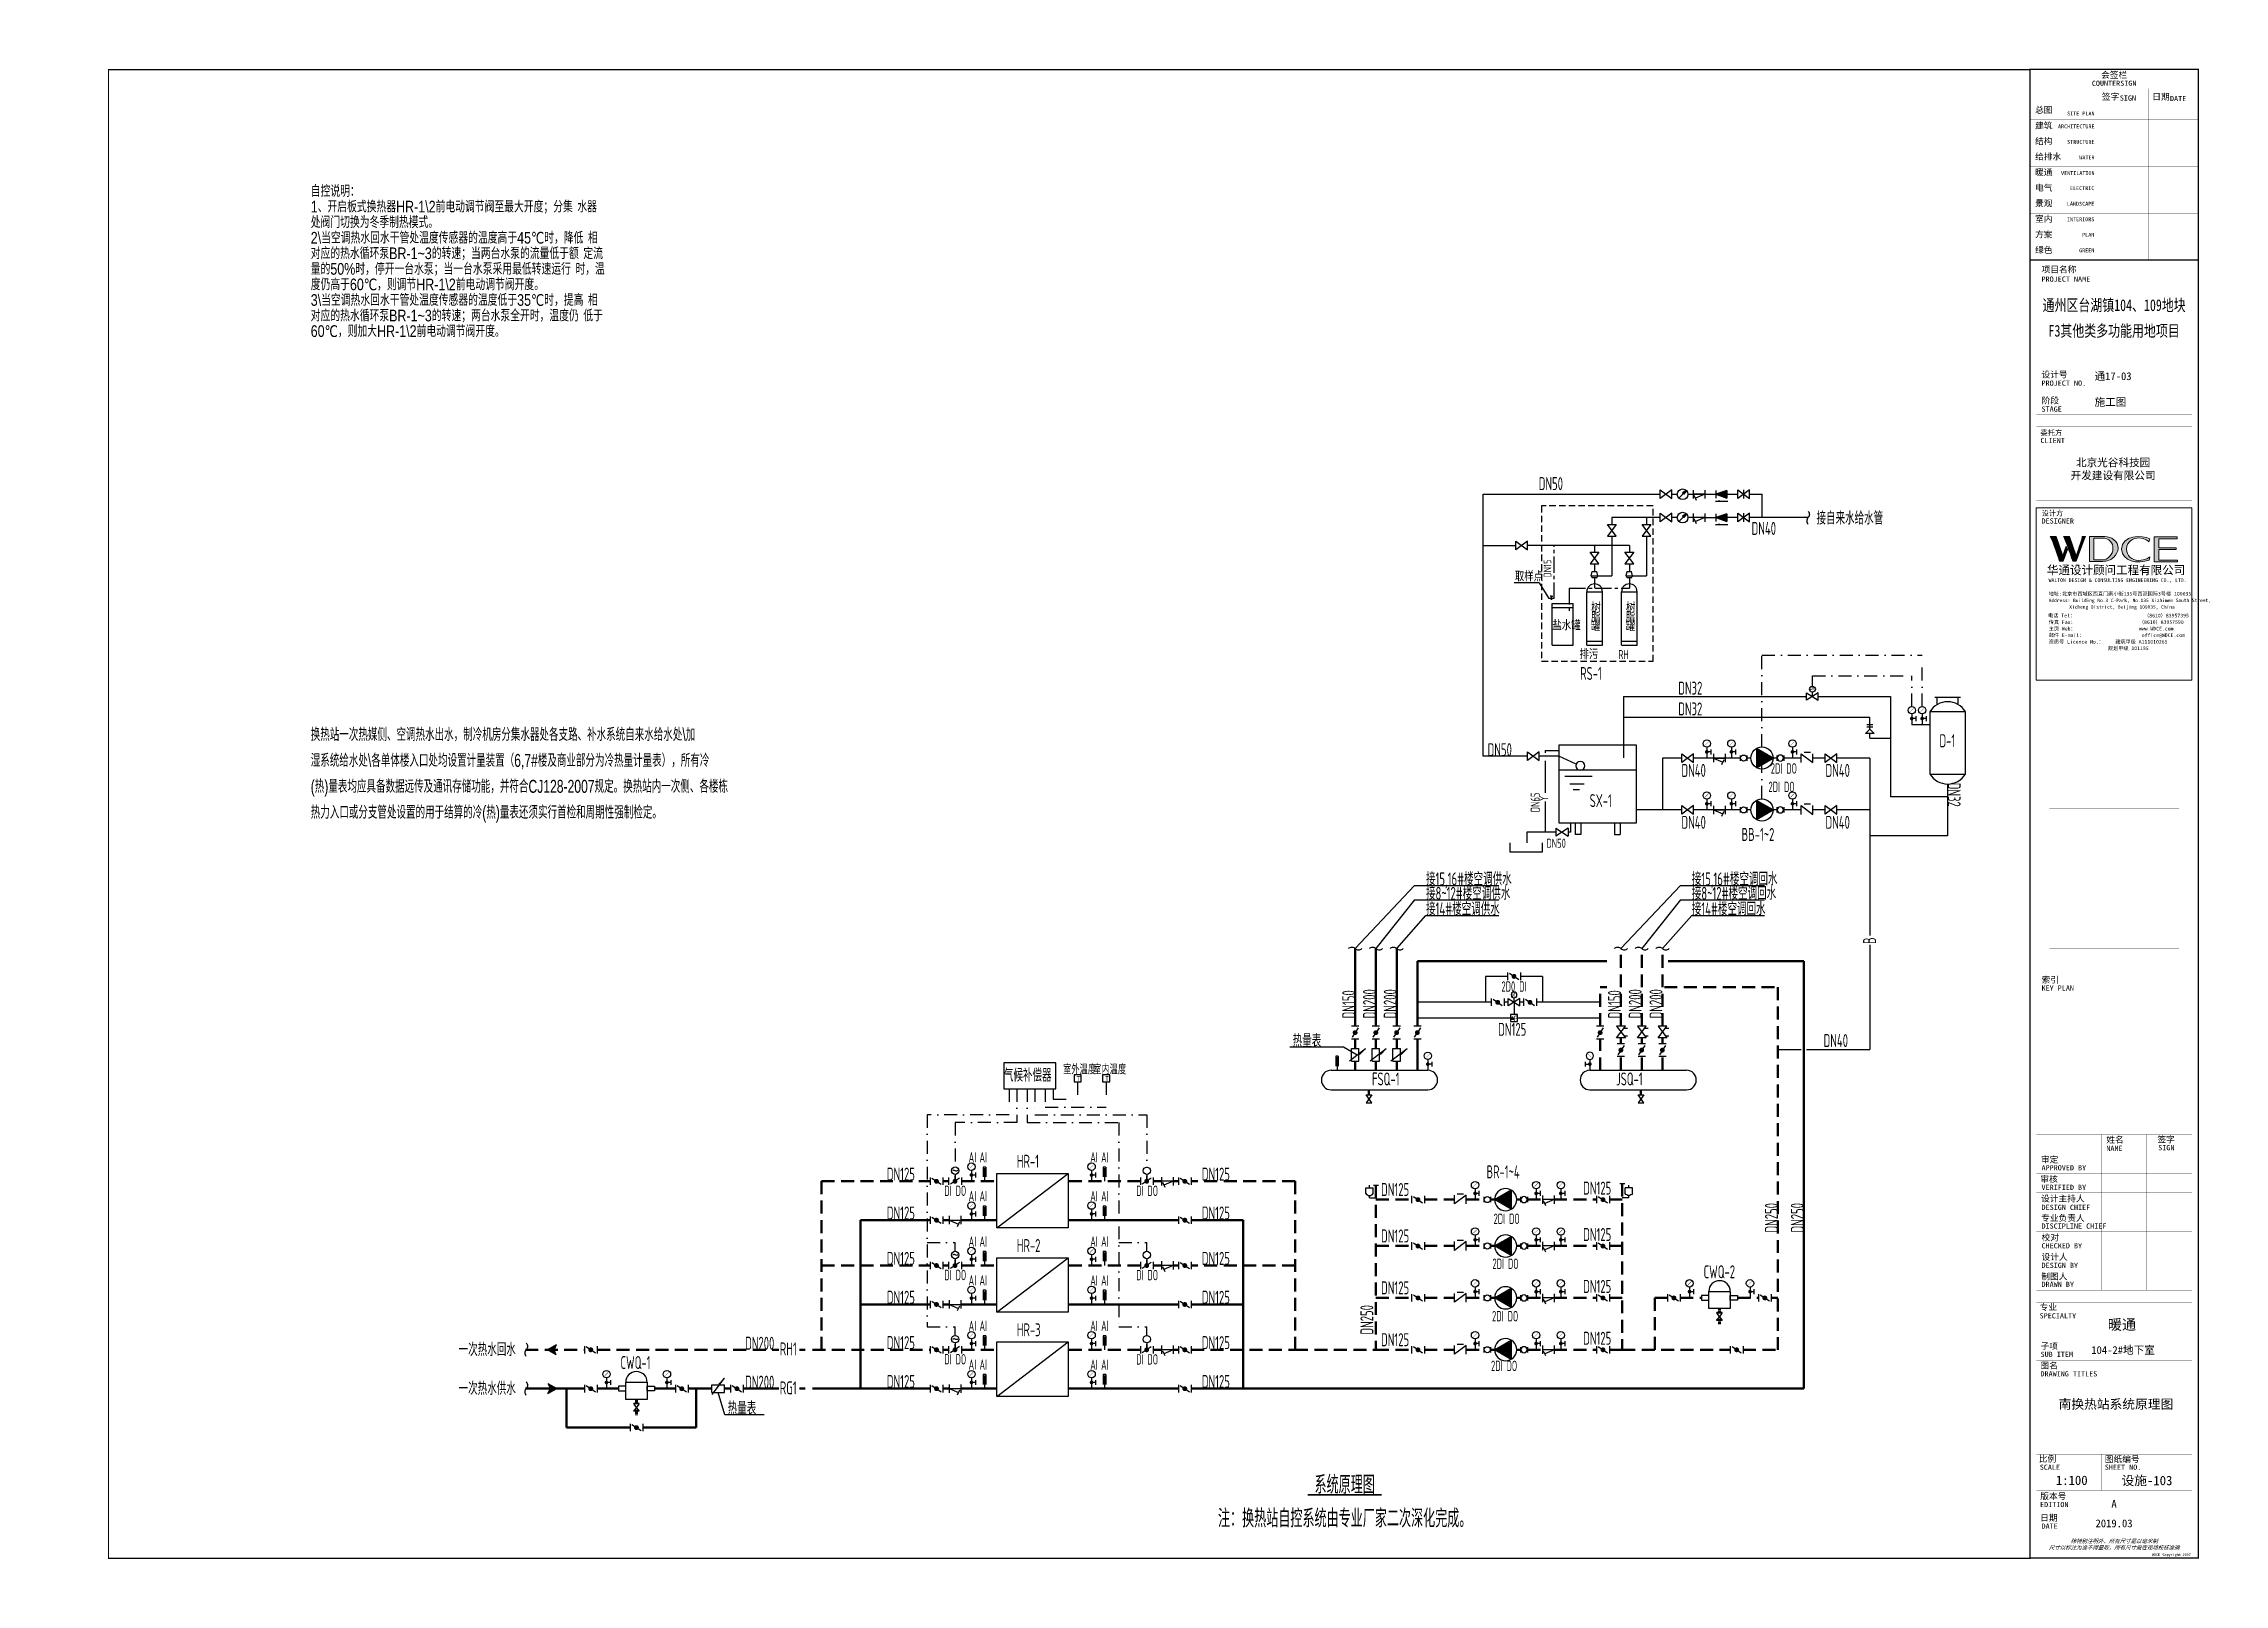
# Model space of a CAD drawing. Extents: x -253824 to 107923, y -224968 to 180578.
# Drawn here: x 23818 to 107923, y -165568 to -106163 of the extents above; entities that cross this region are included whole.
import ezdxf
from ezdxf.enums import TextEntityAlignment as Align

# ---------------------------------------------------------------- set-up
doc = ezdxf.new("R2010")
doc.units = 0
doc.header["$LTSCALE"] = 1000
doc.header["$MEASUREMENT"] = 0
for name, pattern in [('CENTER', [2, 1.25, -0.25, 0.25, -0.25]), ('DASH', [0.35, 0.25, -0.1]), ('DASHDOT', [1, 0.5, -0.25, 0, -0.25]), ('DASHED', [0.75, 0.5, -0.25]), ('DASHED2', [0.375, 0.25, -0.125])]:
    doc.linetypes.add(name, pattern=pattern)
doc.layers.get('0').update_dxf_attribs({"linetype": 'CONTINUOUS'})
doc.layers.get('Defpoints').update_dxf_attribs({"linetype": 'CONTINUOUS'})
for name, color, linetype, lineweight in [('AC_CN_TXT', 40, 'CONTINUOUS', 18), ('ACS_KT_BJ', 4, 'CONTINUOUS', 30), ('ACS_KT_LG', 3, 'CONTINUOUS', 50), ('ACS_KT_LH', 2, 'DASHED', 50), ('ACS_KT_RG', 6, 'CONTINUOUS', 50), ('cool-water1', 50, 'DASH', 60)]:
    doc.layers.add(name, color=color, linetype=linetype, lineweight=lineweight)
for name, color, linetype in [('ACS_COM', 7, 'CONTINUOUS'), ('ACS_COM_BZ', 3, 'CONTINUOUS'), ('ACS_KT_FM', 3, 'CONTINUOUS'), ('ACS_KT_FM_E', 3, 'CONTINUOUS'), ('ACS_PFG_FM_F', 7, 'CONTINUOUS'), ('SHEET_LINE', 6, 'CONTINUOUS'), ('字', 7, 'CONTINUOUS'), ('建筑图名', 5, 'CONTINUOUS'), ('文字', 7, 'CONTINUOUS')]:
    doc.layers.add(name, color=color, linetype=linetype)
doc.styles.add('HZF', font='ros.shx', dxfattribs={"width": 0.75, "bigfont": 'jd.shx'})
doc.styles.get("Standard").update_dxf_attribs({"font": 'ros.shx', "width": 0.75, "bigfont": 'jd.shx'})
doc.styles.add('ZH', font='ros.shx', dxfattribs={"width": 0.7, "bigfont": 'jd.shx'})
doc.styles.add('华文细黑', font='STXIHEI.TTF', dxfattribs={"height": 10})
doc.styles.add('图签信息$0$hwxh', font='STXIHEI.TTF')
doc.styles.add('图签信息$0$华文细黑', font='STXIHEI.TTF', dxfattribs={"height": 10})
doc.styles.add('等高', font='ros1.shx', dxfattribs={"width": 0.7, "bigfont": 'jd.shx'})

msp = doc.modelspace()

# ---------------------------------------------------------------- texts
at = {"color": 6, "style": '等高', "width": 0.7}
msp.add_text('气候补偿器', height=500, dxfattribs=at).set_placement((60854, -146187))
at = {"style": '等高', "width": 0.7}
for s, p in [('室外温度', (63134, -145901, 0)), ('室内温度', (64293, -145901, 0))]:
    msp.add_text(s, height=350, dxfattribs=at).set_placement(p)
at = {"width": 0.7}
for p in [(63657, -146165, 0), (64757, -146165, 0)]:
    msp.add_text('T', height=200, dxfattribs=at).set_placement(p)
at = {"layer": 'AC_CN_TXT', "insert": (34120, -111622), "char_height": 450, "width": 11317.5, "attachment_point": 1, "line_spacing_factor": 0.8, "style": 'HZF'}
msp.add_mtext('{\\Fromans,hztxt|c134;\\W0.8;\\C7;自控说明：\\P\\Fros,jd|c134;\\H0.99984x;1、开启板式换热器HR-1\\\\2前电动调节阀至最大开度；分集\\H1.3125x; \\H0.7619x;水器处阀门切换为冬季制热模式。\\H1.3125x; \\H0.7619x;\\P2\\\\当空调热水回水干管处温度传感器的温度高于45℃时，降低\\H1.3125x; \\H0.7619x;相对应的热水循环泵BR-1~3的转速；当两台水泵的流量低于额\\H1.3125x; \\H0.7619x;定流量的50%时，停开一台水泵；当一台水泵采用最低转速运行\\H1.3125x; \\H0.7619x;时，温度仍高于60℃，则调节HR-1\\\\2前电动调节阀开度。\\H1.3125x; \\H0.7619x;\\P3\\\\当空调热水回水干管处温度传感器的温度低于35℃时，提高\\H1.3125x; \\H0.7619x;相对应的热水循环泵BR-1~3的转速；两台水泵全开时，温度仍\\H1.3125x; \\H0.7619x;低于60℃，则加大HR-1\\\\2前电动调节阀开度。\\H1.3125x; }', dxfattribs=at)
at = {"layer": 'ACS_COM', "style": '等高', "width": 0.8}
for s, p in [('取样点', (80557, -126892)), ('树', (83505, -128100)), ('树', (84846, -128100)), ('盐水罐', (82003, -128781)), ('脂', (83496, -128458)), ('罐', (83496, -128808)), ('罐', (84837, -128808)), ('脂', (84837, -128458)), ('排污', (83051, -129895)), ('RH', (84549, -129894)), ('DN50', (81779, -137168))]:
    msp.add_text(s, height=350, dxfattribs=at).set_placement(p)
at = {"layer": 'ACS_COM', "color": 7, "style": '等高', "width": 0.8}
msp.add_text('DN15', height=300, rotation=90, dxfattribs=at).set_placement((81964, -126745))
at = {"layer": 'ACS_COM', "style": '等高', "width": 0.8}
for s, p in [('DN65', (81518, -135796)), ('Y', (81847, -135373))]:
    msp.add_text(s, height=350, rotation=90, dxfattribs=at).set_placement(p)
at = {"layer": 'ACS_COM_BZ', "style": '等高', "width": 0.7}
for s, height, rotation, p in [('DN50', 500, 0, (81480, -123376)), ('接自来水给水管', 500, 360, (92191, -124705)), ('DN40', 500, 0, (89690, -125105)), ('RS-1', 500, 0, (83079, -130695)), ('DN32', 500, 360, (86861, -131263)), ('DN32', 500, 360, (86861, -132063)), ('D-1', 500, 0, (96935, -133290)), ('DN50', 500, 360, (79510, -133635)), ('DN40', 500, 360, (86984, -134436)), ('2DI DO', 400, 360, (90428, -134310)), ('DN40', 500, 360, (92539, -134436)), ('SX-1', 500, 0, (83445, -135599)), ('2DI DO', 400, 360, (90339, -135020)), ('DN32', 500, 270, (97251, -134659)), ('DN40', 500, 360, (86984, -136436)), ('DN40', 500, 360, (92539, -136436)), ('BB-1~2', 500, 0, (89301, -136905)), ('接15,16#楼空调供水', 500, 0, (77132, -138619)), ('接8~12#楼空调供水', 500, 0, (77132, -139174)), ('接15,16#楼空调回水', 500, 0, (87382, -138619)), ('接8~12#楼空调回水', 500, 0, (87382, -139174)), ('接14#楼空调供水', 500, 0, (77132, -139774)), ('接14#楼空调回水', 500, 0, (87382, -139774)), ('B', 500, 90, (94490, -140873)), ('DN150', 500, 90, (74402, -143745)), ('DN200', 500, 90, (75202, -143745)), ('DN200', 500, 90, (76002, -143745)), ('DN150', 500, 90, (84652, -143745)), ('DN200', 500, 90, (85452, -143745)), ('DN200', 500, 90, (86252, -143745)), ('热量表', 500, 0, (71989, -144856)), ('DN125', 500, 0, (79916, -144418)), ('DN40', 500, 0, (92467, -144851)), ('FSQ-1', 500, 0, (75048, -146331)), ('JSQ-1', 500, 360, (84460, -146331)), ('DN125', 500, 0, (56339, -149999)), ('AI', 400, 360, (59492, -149301)), ('AI', 400, 360, (59911, -149301)), ('HR-1', 500, 360, (61351, -149504)), ('AI', 400, 360, (64183, -149301)), ('AI', 400, 360, (64602, -149301)), ('DN125', 500, 0, (68487, -149999)), ('BR-1~4', 500, 0, (79465, -149913)), ('DI DO', 400, 360, (58553, -150591)), ('AI', 400, 360, (59492, -150796)), ('AI', 400, 360, (59911, -150796)), ('AI', 400, 360, (64183, -150801)), ('AI', 400, 360, (64602, -150801)), ('DI DO', 400, 360, (65955, -150594)), ('DN125', 500, 0, (75399, -150595)), ('DN125', 500, 0, (83194, -150539)), ('DN125', 500, 0, (56339, -151499)), ('DN125', 500, 0, (68487, -151499)), ('2DI DO', 400, 360, (79739, -151671)), ('DN250', 500, 90, (90703, -152002)), ('DN250', 500, 90, (91703, -152002)), ('AI', 400, 360, (59492, -152550)), ('AI', 400, 360, (59911, -152550)), ('AI', 400, 360, (64183, -152550)), ('AI', 400, 360, (64602, -152550)), ('DN125', 500, 0, (75399, -152384)), ('DN125', 500, 0, (83194, -152329)), ('DN125', 500, 0, (56339, -153248)), ('HR-2', 500, 360, (61351, -152753)), ('DN125', 500, 0, (68487, -153248)), ('2DI DO', 400, 360, (79694, -153405)), ('DI DO', 400, 360, (58553, -153840)), ('AI', 400, 360, (59492, -154045)), ('AI', 400, 360, (59911, -154045)), ('AI', 400, 360, (64183, -154050)), ('AI', 400, 360, (64602, -154050)), ('DI DO', 400, 360, (65955, -153843)), ('DN125', 500, 0, (75399, -154384)), ('DN125', 500, 0, (83194, -154329)), ('CWQ-2', 500, 360, (87838, -153765)), ('DN125', 500, 0, (56339, -154748)), ('DN125', 500, 0, (68487, -154748)), ('AI', 400, 360, (59492, -155799)), ('AI', 400, 360, (59911, -155799)), ('HR-3', 500, 360, (61351, -156002)), ('AI', 400, 360, (64183, -155799)), ('AI', 400, 360, (64602, -155799)), ('DN250', 500, 90, (75101, -155936)), ('2DI DO', 400, 360, (79679, -155427)), ('一次热水回水', 500, 0, (39825, -156762)), ('DN200', 500, 0, (50874, -156521)), ('RH1', 500, 0, (52212, -156740)), ('DN125', 500, 0, (56339, -156497)), ('DN125', 500, 0, (68487, -156497)), ('DN125', 500, 0, (75399, -156384)), ('DN125', 500, 0, (83194, -156329)), ('CWQ-1', 500, 360, (46067, -157265)), ('DI DO', 400, 360, (58553, -157089)), ('AI', 400, 360, (59492, -157294)), ('AI', 400, 360, (59911, -157294)), ('AI', 400, 360, (64183, -157299)), ('AI', 400, 360, (64602, -157299)), ('DI DO', 400, 360, (65955, -157092)), ('2DI DO', 400, 360, (79640, -157343)), ('一次热水供水', 500, 0, (39825, -158263)), ('DN200', 500, 0, (50874, -158021)), ('RG1', 500, 0, (52212, -158241)), ('DN125', 500, 0, (56339, -157997)), ('DN125', 500, 0, (68487, -157997)), ('热量表', 500, 0, (50200, -159029))]:
    msp.add_text(s, height=height, rotation=rotation, dxfattribs=at).set_placement(p)
msp.add_text('2D0 DI', height=400, rotation=360, dxfattribs=at).set_placement((80525, -142516), align=Align.MIDDLE_CENTER)
for s, p in [('系统原理图', (73996, -161689)), ('注：换热站自控系统由专业厂家二次深化完成。', (73996, -162986))]:
    msp.add_text(s, height=700, dxfattribs=at).set_placement(p, align=Align.MIDDLE)
at = {"layer": '字', "style": '华文细黑'}
for s, height, p in [('104-2#地下室', 300, (102789, -156684)), ('南换热站系统原理图', 360, (101532, -158797)), ('1:100', 360, (101425, -161735)), ('设施-103', 360, (103956, -161743))]:
    msp.add_text(s, height=height, dxfattribs=at).set_placement(p)
at = {"layer": '建筑图名', "style": '华文细黑'}
msp.add_text('暖通', height=400, dxfattribs=at).set_placement((103427, -155751))
at = {"layer": '文字', "color": 2, "style": 'ZH', "width": 0.7}
for s, p in [('换热站一次热媒侧、空调热水出水，制冷机房分集水器处各支路、补水系统自来水给水处\\加', (34120, -133049)), ('湿系统给水处\\各单体楼入口处均设置计量装置（6,7#楼及商业部分为冷热量计量表），所有冷', (34120, -134049, 0)), ('(热)量表均应具备数据远传及通讯存储功能，并符合CJ128-2007规定。换热站内一次侧、各楼栋', (34120, -135049)), ('热力入口或分支管处设置的用于结算的冷(热)量表还须实行首检和周期性强制检定。', (34120, -136049, 0))]:
    msp.add_text(s, height=500, dxfattribs=at).set_placement(p)

# ---------------------------------------------------------------- blocks, each defined once
blk = doc.blocks.new('HDYLB')
for p, q in [((1.64, 2.38), (-0.34, 2.38)), ((0, 4.16), (0, 2.22)), ((0, 2.13), (0, 0)), ((1.64, 1.43), (1.64, 3.33))]:
    blk.add_line(p, q)
blk.add_lwpolyline([(-0.6, 5.02, 0.107, 0.107, 0), (-0.09, 5.53, 0.249, 0.107, 0), (0.7, 6.32, 0.107, 0.107, 0)], format="xyseb")
at = {"const_width": 0.713}
blk.add_lwpolyline([(0, 2.03, -1), (0, 2.74, -1)], format="xyb", close=True, dxfattribs=at)
blk.add_circle((0, 5.59), 1.43)
blk = doc.blocks.new('HDWDJ')
for p, q in [((-0.49, 5.42), (-0.49, 1.62)), ((0.49, 5.42), (-0.49, 5.42)), ((0, 5.02), (0, 0)), ((0.49, 5.42), (0.49, 1.62))]:
    blk.add_line(p, q)
blk = doc.blocks.new('Yxglq')
for p, q in [((0, 1.07), (0, -1.07)), ((0, 0), (2.37, -1.03)), ((0, 0), (2.99, 0)), ((2.99, 1.07), (2.99, -1.07)), ((2.09, -1.61), (2.71, -0.35))]:
    blk.add_line(p, q)
blk = doc.blocks.new('HDDF')
for p, q in [((-2.47, 1.45), (-2.47, -1.4)), ((1.78, 1.22), (-1.78, -1.17)), ((2.47, 1.45), (2.47, -1.4))]:
    blk.add_line(p, q)
at = {"const_width": 0.944}
blk.add_lwpolyline([(-0.47, 0, 1), (0.47, 0, 1)], format="xyb", close=True, dxfattribs=at)
blk = doc.blocks.new('剖断线')
at = {"color": 3, "flags": 128}
blk.add_lwpolyline([(1, 0, -0.414214), (0, 0, 0.414214), (-1, 0)], format="xyb", dxfattribs=at)
blk = doc.blocks.new('HDDDTJDF')
for p, q in [((-2.47, 1.45), (-2.47, -1.4)), ((1.78, 1.22), (-1.78, -1.17)), ((0, 2.66), (0, 0.03)), ((0, 0.03), (0, 2.15)), ((2.47, 1.45), (2.47, -1.4))]:
    blk.add_line(p, q)
at = {"const_width": 0.944}
blk.add_lwpolyline([(-0.47, 0, 1), (0.47, 0, 1)], format="xyb", close=True, dxfattribs=at)
blk.add_circle((0.06, 4.08), 1.43)
at = {"xscale": 1.015999999999999, "yscale": 1.015999999999999, "zscale": 1.015999999999999, "rotation": 5.211852914043267}
blk.add_blockref('剖断线', (0.06, 4.08), dxfattribs=at)
blk = doc.blocks.new('blkfm003')
for p, q in [((-1.5, 1.13), (1.5, -1.13)), ((-1.5, -1.13), (-1.5, 1.13)), ((0.84, 1.47), (-0.81, 1.47)), ((1.5, -1.13), (1.5, 1.13))]:
    blk.add_line(p, q)
blk.add_solid([(0.84, 1.47), (0.43, 1.47), (0.43, 1.51)])
blk = doc.blocks.new('HDSB')
at = {"color": 8}
blk.add_lwpolyline([(2.85, 0), (-1.43, 2.47), (-1.43, -2.47)], close=True, dxfattribs=at)
blk.add_circle((0, 0), 2.85)
blk.add_solid([(-1.43, 2.47), (-1.43, -2.47), (2.85, 0)], dxfattribs=at)
blk = doc.blocks.new('H-rfj')
for p, q in [((-0.66, 0.51), (-0.66, -0.52)), ((0.66, 0.51), (0.66, -0.51))]:
    blk.add_line(p, q)
blk.add_circle((0, 0), 0.587)
blk = doc.blocks.new('zdfqf')
for p, q in [((-0.94, 1.12), (-0.94, 2.55)), ((-0.94, 2.55), (0.94, 2.55)), ((0, 2.55), (0, 3.3)), ((0, 0), (0, 0.62)), ((0.94, 1.12), (0.94, 2.55))]:
    blk.add_line(p, q)
blk.add_arc((0, 1.74), 1.12, 213.2093, 326.7907)
blk = doc.blocks.new('WAT043')
for p, q in [((-2, 1.4), (-2, -1.4)), ((-2, 1.4), (-1.6, 1.4)), ((-1.6, 1.4), (-1.6, -1.4)), ((-1.6, 1.2), (1.6, -1.2)), ((1.6, 1.2), (-1.6, -1.2)), ((1.7, 1.4), (1.7, -1.4)), ((1.7, 1.4), (2, 1.4)), ((2, 1.4), (2, -1.4)), ((-2, -1.4), (-1.6, -1.4)), ((1.7, -1.4), (2, -1.4))]:
    blk.add_line(p, q)
blk = doc.blocks.new('箭头01')
at = {"ltscale": 10}
blk.add_hatch(color=7, dxfattribs=at).paths.add_polyline_path([(12, -101), (161, -173), (1, 113), (-159, -173), (-10, -101)])
at = {"color": 7, "ltscale": 10}
for p, q in [((-159, -173), (1, 113)), ((161, -173), (1, 113)), ((-159, -173), (-10, -101)), ((-10, -101), (12, -101)), ((161, -173), (12, -101))]:
    blk.add_line(p, q, dxfattribs=at)
blk = doc.blocks.new('HDLLJ')
for p, q in [((-2.47, 1.52), (2.47, 1.52)), ((-2.47, -1.33), (-2.47, 1.52)), ((2.47, -1.33), (2.47, 1.52)), ((-2.47, -1.33), (2.47, -1.33))]:
    blk.add_line(p, q)
blk.add_lwpolyline([(-2.33, -2.12), (2.38, 4.1), (0.16, 1.79), (1.04, 2.33)])
blk = doc.blocks.new('H-PICPNT-103')
for p, q in [((-1.48, 0.87), (-1.48, -0.84)), ((1.07, 0.73), (-1.07, -0.7)), ((0, 1.6), (0, 0.02)), ((0, 0.02), (0, 1.29)), ((1.48, 0.87), (1.48, -0.84))]:
    blk.add_line(p, q)
at = {"const_width": 0.566}
blk.add_lwpolyline([(-0.28, 0, 1), (0.28, 0, 1)], format="xyb", close=True, dxfattribs=at)
blk.add_circle((0.03, 2.45), 0.855)
blk = doc.blocks.new('DDZF')
for p, q in [((1.5, 0.94), (-1.5, -0.94)), ((-1.5, 0.94), (1.5, -0.94)), ((-1.5, -0.94), (-1.5, 0.94)), ((0, 0), (0, 1.12)), ((1.5, -0.94), (1.5, 0.94))]:
    blk.add_line(p, q)
blk.add_circle((0, 1.88), 0.75)
at = {"width": 0.8}
blk.add_text('M', height=1.12, dxfattribs=at).set_placement((-0.31, 1.32))
blk = doc.blocks.new('ACSSgFj196')
for p, q in [((-0.68, 1.33), (-0.68, 0)), ((0.68, 1.33), (-0.68, 1.33)), ((-0.68, 0), (0.68, 0)), ((-0.3, 0.9), (-0.56, 0.46)), ((-0.56, 0.46), (-0.05, 0.46)), ((-0.05, 0.46), (-0.3, 0.9)), ((0.68, 0), (0.68, 1.33))]:
    blk.add_line(p, q)
at = {"width": 0.7}
blk.add_text('P', height=1, dxfattribs=at).set_placement((-0.02, 0.14))
blk = doc.blocks.new('jzf')
for p, q in [((-1.5, 1.125), (1.5, -1.125)), ((1.5, 1.125), (-1.5, -1.125)), ((-1.5, -1.125), (-1.5, 1.125)), ((1.5, -1.125), (1.5, 1.125))]:
    blk.add_line(p, q)
blk = doc.blocks.new('phf')
for p, q in [((-1.5, 1.12), (1.5, -1.12)), ((1.5, 1.12), (-1.5, -1.12)), ((-1.5, -1.12), (-1.5, 1.12)), ((1.5, -1.12), (1.5, 1.12)), ((-1.01, -0.76), (-1.01, -1.64)), ((1.01, -0.76), (1.01, -1.64))]:
    blk.add_line(p, q)
blk = doc.blocks.new('aa')
at = {"layer": 'ACS_COM', "ltscale": 0.2}
for p, q in [((0, 750), (3730, 750)), ((0, 0), (3730, 0))]:
    blk.add_line(p, q, dxfattribs=at)
at = {"layer": 'ACS_COM'}
for centre, start, end in [((0, 375), 90, 270), ((3730, 375), 270, 90)]:
    blk.add_arc(centre, 375, start, end, dxfattribs=at)
blk = doc.blocks.new('A$C2D6C2F6F')
for p, q in [((0, 0), (469, 304)), ((469, 0), (0, 304)), ((0, 0), (0, 304)), ((469, 0), (469, 304))]:
    blk.add_line(p, q)
blk = doc.blocks.new('HDFQF')
blk.add_line((-6.75, -3.04), (0, 0))
blk.add_circle((-8.33, -3.73), 1.73)
blk = doc.blocks.new('dcf1')
for p, q in [((-1.5, -0.94), (-1.5, 0.94)), ((-1.5, 0.94), (1.5, -0.94)), ((1.5, 0.94), (-1.5, -0.94)), ((0, 0), (0, 1.13)), ((1.5, -0.94), (1.5, 0.94))]:
    blk.add_line(p, q)
blk.add_circle((0, 1.88), 0.75)
at = {"width": 0.8}
blk.add_text('M', height=1.13, rotation=90, dxfattribs=at).set_placement((0.5, 1.52))
blk = doc.blocks.new('aqf1')
for p, q in [((0, 2.25), (-1.125, 1.125)), ((-1.125, 1.125), (1.125, 1.125)), ((-0.75, 3.375), (0.75, 3.375)), ((-0.75, 2.8125), (0.75, 2.8125)), ((0, 2.25), (0, 3.9375)), ((1.125, 1.125), (0, 2.25)), ((0, 0), (0, 1.125))]:
    blk.add_line(p, q)
blk = doc.blocks.new('BLKFM002')
for p, q in [((1.5, 1.12), (-1.5, -1.12)), ((-1.5, 1.12), (1.5, -1.12)), ((-1.5, -1.12), (-1.5, 1.12)), ((0, 1.12), (0, -1.12)), ((1.5, -1.12), (1.5, 1.12))]:
    blk.add_line(p, q)
blk = doc.blocks.new('倒流防止器')
blk.add_hatch(color=256).paths.add_polyline_path([(0, 0), (283, -100), (283, 100)])
for p, q in [((0, 100), (0, -100)), ((283, 100), (0, 0)), ((0, 0), (283, -100)), ((283, 100), (283, -100)), ((-16, -186), (89, -156)), ((304, -186), (-16, -186))]:
    blk.add_line(p, q)
blk = doc.blocks.new('ACSSgFj240')
at = {"xscale": 0.00999999999476131, "yscale": 0.00999999999476131, "zscale": 0.00999999999476131}
blk.add_blockref('倒流防止器', (0, 0), dxfattribs=at)
blk = doc.blocks.new('ACSSgFj235')
for p, q in [((-1.2, -1.2), (1.2, 1.2)), ((1.2, 1.2), (0.01, 0.43)), ((0.43, 0.01), (0.01, 0.43)), ((1.2, 1.2), (0.43, 0.01))]:
    blk.add_line(p, q)
blk.add_circle((0, 0), 1.7)
blk = doc.blocks.new('图签信息$0$WDCE Copyright200X')
at = {"const_width": 0.016}
blk.add_lwpolyline([(-10.6, 1.26, 1), (-11.4, 1.26, 1)], format="xyb", close=True, dxfattribs=at)
at = {"style": '图签信息$0$华文细黑'}
for s, p in [('WDCE ', (-11.46, 0.5)), ('     Copyright ', (-3.51, 0.5))]:
    blk.add_text(s, height=1, dxfattribs=at).set_placement(p, align=Align.BOTTOM_RIGHT)
blk.add_text('c', height=0.6, dxfattribs=at).set_placement((-11.04, 1.35), align=Align.MIDDLE_CENTER)
blk.add_attdef('200X', text='', height=1, dxfattribs=at).set_placement((-0.45, 0.5), align=Align.BOTTOM_RIGHT)
blk = doc.blocks.new('图签信息$0$logo2')
h = blk.add_hatch(color=7)
h.paths.add_polyline_path([(19.02, -7.36), (15.84, -7.36), (15.84, -3.97), (18.97, -3.97), (18.97, -4.24), (16.46, -4.24), (16.46, -5.45), (18.81, -5.45), (18.81, -5.69), (16.47, -5.69), (16.47, -7.12), (19.02, -7.12)])
edge = h.paths.add_edge_path()
edge.add_spline(control_points=[(15.26, -4.21), (15.26, -4.21), (15.13, -4.65), (15.13, -4.65), (15.13, -4.65), (14.62, -4.1), (13.73, -4.1), (13.04, -4.1), (12.07, -4.54), (12.08, -5.62), (12.08, -6.49), (12.77, -7.16), (13.73, -7.17), (14.66, -7.17), (15.23, -6.68), (15.23, -6.68), (15.23, -6.68), (15.16, -7.11), (15.16, -7.11), (13.63, -7.7), (11.42, -7.29), (11.41, -5.64), (11.4, -3.72), (14.16, -3.66), (15.26, -4.21)], knot_values=[0, 0, 0, 0, 1, 1, 1, 2, 2, 2, 3, 3, 3, 4, 4, 4, 5, 5, 5, 6, 6, 6, 7, 7, 7, 8, 8, 8, 8], degree=3, periodic=0)
edge = h.paths.add_edge_path(flags=16)
edge.add_spline(control_points=[(10.23, -5.57), (10.23, -5.16), (10.12, -4.83), (9.9, -4.58), (9.63, -4.27), (9.23, -4.12), (8.69, -4.12), (8.69, -4.12), (7.64, -4.12), (7.64, -4.12), (7.64, -4.12), (7.64, -7.1), (7.64, -7.1), (7.64, -7.1), (8.66, -7.1), (8.66, -7.1), (9.13, -7.1), (9.52, -6.93), (9.82, -6.6), (10.09, -6.31), (10.23, -5.96), (10.23, -5.57)], knot_values=[0, 0, 0, 0, 1, 1, 1, 2, 2, 2, 3, 3, 3, 4, 4, 4, 5, 5, 5, 6, 6, 6, 7, 7, 7, 7], degree=3, periodic=0)
edge = h.paths.add_edge_path()
edge.add_spline(control_points=[(10.92, -5.51), (10.92, -5.96), (10.72, -6.37), (10.34, -6.72), (9.92, -7.1), (9.41, -7.29), (8.82, -7.29), (8.82, -7.29), (7.03, -7.29), (7.03, -7.29), (7.03, -7.29), (7.03, -3.92), (7.03, -3.92), (7.03, -3.92), (9.1, -3.92), (9.1, -3.92), (9.59, -3.92), (10.01, -4.06), (10.36, -4.34), (10.73, -4.64), (10.92, -5.03), (10.92, -5.51)], knot_values=[0, 0, 0, 0, 1, 1, 1, 2, 2, 2, 3, 3, 3, 4, 4, 4, 5, 5, 5, 6, 6, 6, 7, 7, 7, 7], degree=3, periodic=0)
at = {"lineweight": 0}
blk.add_lwpolyline([(19.02, -7.36), (15.84, -7.36), (15.84, -3.97), (18.97, -3.97), (18.97, -4.24), (16.46, -4.24), (16.46, -5.45), (18.81, -5.45), (18.81, -5.69), (16.47, -5.69), (16.47, -7.12), (19.02, -7.12), (19.02, -7.36)], dxfattribs=at)
for points, knots in [([(10.92, -5.51), (10.92, -5.96), (10.72, -6.37), (10.34, -6.72), (9.92, -7.1), (9.41, -7.29), (8.82, -7.29), (8.82, -7.29), (7.03, -7.29), (7.03, -7.29), (7.03, -7.29), (7.03, -3.92), (7.03, -3.92), (7.03, -3.92), (9.1, -3.92), (9.1, -3.92), (9.59, -3.92), (10.01, -4.06), (10.36, -4.34), (10.73, -4.64), (10.92, -5.03), (10.92, -5.51)], [0, 0, 0, 0, 1, 1, 1, 2, 2, 2, 3, 3, 3, 4, 4, 4, 5, 5, 5, 6, 6, 6, 7, 7, 7, 7]), ([(10.23, -5.57), (10.23, -5.16), (10.12, -4.83), (9.9, -4.58), (9.63, -4.27), (9.23, -4.12), (8.69, -4.12), (8.69, -4.12), (7.64, -4.12), (7.64, -4.12), (7.64, -4.12), (7.64, -7.1), (7.64, -7.1), (7.64, -7.1), (8.66, -7.1), (8.66, -7.1), (9.13, -7.1), (9.52, -6.93), (9.82, -6.6), (10.09, -6.31), (10.23, -5.96), (10.23, -5.57)], [0, 0, 0, 0, 1, 1, 1, 2, 2, 2, 3, 3, 3, 4, 4, 4, 5, 5, 5, 6, 6, 6, 7, 7, 7, 7]), ([(15.26, -4.21), (15.26, -4.21), (15.13, -4.65), (15.13, -4.65), (15.13, -4.65), (14.62, -4.1), (13.73, -4.1), (13.04, -4.1), (12.07, -4.54), (12.08, -5.62), (12.08, -6.49), (12.77, -7.16), (13.73, -7.17), (14.66, -7.17), (15.23, -6.68), (15.23, -6.68), (15.23, -6.68), (15.16, -7.11), (15.16, -7.11), (13.63, -7.7), (11.42, -7.29), (11.41, -5.64), (11.4, -3.72), (14.16, -3.66), (15.26, -4.21)], [0, 0, 0, 0, 1, 1, 1, 2, 2, 2, 3, 3, 3, 4, 4, 4, 5, 5, 5, 6, 6, 6, 7, 7, 7, 8, 8, 8, 8])]:
    blk.add_open_spline(points, degree=3, knots=knots, dxfattribs=at)
blk = doc.blocks.new('图签信息$0$logo1')
h = blk.add_hatch(color=8)
edge = h.paths.add_edge_path()
edge.add_spline(control_points=[(3.86, -5.21), (3.63, -5.88), (3.39, -6.56), (3.39, -6.56), (3.39, -6.56), (2.5, -3.91), (2.5, -3.91), (2.5, -3.91), (1.8, -3.91), (1.69, -3.91), (2.02, -4.39), (2.95, -7.27), (2.95, -7.27), (2.95, -7.27), (3.44, -7.27), (3.44, -7.27), (3.44, -7.27), (4.03, -5.66), (4.03, -5.66), (4.03, -5.66), (3.86, -5.21), (3.86, -5.21)], knot_values=[0, 0, 0, 0, 1, 1, 1, 2, 2, 2, 3, 3, 3, 4, 4, 4, 5, 5, 5, 6, 6, 6, 7, 7, 7, 7], degree=3, periodic=0)
h = blk.add_hatch(color=7)
edge = h.paths.add_edge_path()
edge.add_spline(control_points=[(6.04, -3.91), (6.09, -4.1), (5.2, -6.56), (5.2, -6.56), (5.2, -6.56), (4.3, -3.91), (4.3, -3.91), (4.3, -3.91), (3.6, -3.91), (3.49, -3.91), (3.82, -4.39), (4.75, -7.27), (4.75, -7.27), (4.75, -7.27), (5.24, -7.27), (5.24, -7.27), (5.24, -7.27), (6.33, -4.3), (6.33, -4.3), (6.33, -4.3), (6.48, -3.91), (6.48, -3.91), (6.48, -3.91), (6.21, -3.91), (6.04, -3.91)], knot_values=[0, 0, 0, 0, 1, 1, 1, 2, 2, 2, 3, 3, 3, 4, 4, 4, 5, 5, 5, 6, 6, 6, 7, 7, 7, 8, 8, 8, 8], degree=3, periodic=0)
at = {"color": 8, "lineweight": 0}
blk.add_open_spline([(3.86, -5.21), (3.63, -5.88), (3.39, -6.56), (3.39, -6.56), (3.39, -6.56), (2.5, -3.91), (2.5, -3.91), (2.5, -3.91), (1.8, -3.91), (1.69, -3.91), (2.02, -4.39), (2.95, -7.27), (2.95, -7.27), (2.95, -7.27), (3.44, -7.27), (3.44, -7.27), (3.44, -7.27), (4.03, -5.66), (4.03, -5.66), (4.03, -5.66), (3.86, -5.21), (3.86, -5.21)], degree=3, knots=[0, 0, 0, 0, 1, 1, 1, 2, 2, 2, 3, 3, 3, 4, 4, 4, 5, 5, 5, 6, 6, 6, 7, 7, 7, 7], dxfattribs=at)
at = {"lineweight": 0}
blk.add_open_spline([(6.04, -3.91), (6.09, -4.1), (5.2, -6.56), (5.2, -6.56), (5.2, -6.56), (4.3, -3.91), (4.3, -3.91), (4.3, -3.91), (3.6, -3.91), (3.49, -3.91), (3.82, -4.39), (4.75, -7.27), (4.75, -7.27), (4.75, -7.27), (5.24, -7.27), (5.24, -7.27), (5.24, -7.27), (6.33, -4.3), (6.33, -4.3), (6.33, -4.3), (6.48, -3.91), (6.48, -3.91), (6.48, -3.91), (6.21, -3.91), (6.04, -3.91)], degree=3, knots=[0, 0, 0, 0, 1, 1, 1, 2, 2, 2, 3, 3, 3, 4, 4, 4, 5, 5, 5, 6, 6, 6, 7, 7, 7, 8, 8, 8, 8], dxfattribs=at)
blk.add_blockref('图签信息$0$logo2', (0, 0))
blk = doc.blocks.new('图签信息$0$时间-logo')
at = {"layer": 'Defpoints', "lineweight": 0}
blk.add_lwpolyline([(0, -23.46), (-21.17, -23.46), (-21.17, 0), (0, 0), (0, -23.46)], dxfattribs=at)
blk.add_blockref('图签信息$0$logo1', (-20.97, 0))
at = {"style": '图签信息$0$hwxh'}
for s, height, p in [('华通设计顾问工程有限公司 ', 1.15, (-19.73, -9.05)), ('WALTON DESIGN & CONSULTING ENGINEERING CO., LTD.', 0.5, (-19.5, -10.1)), ('地址:北京市西城区西直门南小街135号西派国际3号楼 100035', 0.5, (-19.48, -11.94)), ('电话 Tel：                        （8610）83957395 ', 0.5, (-19.56, -14.91)), ('Address: Building No.3 C-Park, No.135 Xizhimen South Street, ', 0.47, (-19.48, -12.83)), ('Xicheng District, Beijing 100035, China ', 0.47, (-16.69, -13.72)), ('传真 Fax：                      （8610）83957590 ', 0.5, (-19.48, -15.8)), ('主页 Web：                      www.WDCE.com ', 0.5, (-19.48, -16.69)), ('邮件 E-mail：                    office@WDCE.com ', 0.5, (-19.48, -17.58)), ('资质号 Licence No.：    建筑甲级 A111010265 ', 0.5, (-19.48, -18.47)), ('   规划甲级 101195', 0.5, (-12.6, -19.36))]:
    blk.add_text(s, height=height, dxfattribs=at).set_placement(p)
blk = doc.blocks.new('图签信息')
at = {"const_width": 0.5}
for points in [[(-65, 574), (-65, 500.5), (0, 500.5), (0, 574)], [(-65, 0), (0, 0), (0, 500.5), (-65, 500.5)]]:
    blk.add_lwpolyline(points, close=True, dxfattribs=at)
at = {"const_width": 0.05}
for points in [[(-65, 566.5), (0, 566.5)], [(-39.14, 566.5), (-39.14, 500.5)], [(-19.1, 566.5), (-19.1, 500.5)], [(-65, 560.5), (0, 560.5)], [(-65, 554.5), (0, 554.5)], [(-65, 548.5), (0, 548.5)], [(-65, 542.5), (0, 542.5)], [(-65, 536.5), (0, 536.5)], [(-65, 530.5), (0, 530.5)], [(-65, 524.5), (0, 524.5)], [(-65, 518.5), (0, 518.5)], [(-65, 512.5), (0, 512.5)], [(-65, 512.5), (0, 512.5)], [(-65, 506.5), (0, 506.5)], [(-65, 500.5), (0, 500.5)], [(-62.5, 450.87), (-2.5, 450.87)], [(-62.5, 440.87), (-2.5, 440.87)], [(-2.5, 407.85), (-2.5, 436.12), (-62.5, 436.12), (-62.5, 407.85)], [(-62.5, 407.85), (-2.5, 407.85)], [(-62.5, 404.92), (-62.5, 227.83)], [(-62.5, 404.92), (-2.5, 404.92)], [(-62.5, 227.83), (-2.5, 227.83), (-2.5, 404.92)], [(-57.5, 338.36), (-7.5, 338.36)], [(-57.5, 288.83), (-7.5, 288.83)], [(-62.5, 227.83), (-2.5, 227.83)], [(-57.5, 234.85), (-7.5, 234.85)], [(-62.5, 217.74), (-2.5, 217.74)], [(-62.5, 103.26), (-2.5, 103.26), (-2.5, 163.26), (-62.5, 163.26), (-62.5, 103.26)], [(-37.5, 163.26), (-37.5, 103.26)], [(-20, 163.26), (-20, 103.26)], [(-62.5, 155.76), (-2.5, 155.76)], [(-62.5, 148.26), (-2.5, 148.26)], [(-62.5, 140.76), (-2.5, 140.76)], [(-62.5, 133.26), (-2.5, 133.26)], [(-62.5, 125.76), (-2.5, 125.76)], [(-62.5, 118.26), (-2.5, 118.26)], [(-62.5, 110.76), (-2.5, 110.76)], [(-62.5, 98.5), (-2.5, 98.5), (-2.5, 10), (-62.5, 10), (-62.5, 98.5)], [(-62.5, 83.5), (-2.5, 83.5)], [(-62.5, 76), (-2.5, 76)], [(-62.5, 40), (-2.5, 40)], [(-37.5, 40), (-37.5, 26)], [(-62.5, 26), (-2.5, 26)], [(-62.5, 18), (-2.5, 18)]]:
    blk.add_lwpolyline(points, dxfattribs=at)
at = {"ltscale": 0.001, "xscale": 2.834689937531525, "yscale": 2.834689937531525, "zscale": 2.834689937531525}
blk.add_blockref('图签信息$0$时间-logo', (-2.5, 404.92), dxfattribs=at)
blk.add_blockref('图签信息$0$WDCE Copyright200X', (-2.5, 0)).add_auto_attribs({'200X': '2007'})
at = {"style": '图签信息$0$华文细黑'}
for s, height, p in [('会签栏', 2.4, (-32.5, 573)), ('COUNTERSIGN', 2, (-32.5, 569.6))]:
    blk.add_text(s, height=height, dxfattribs=at).set_placement(p, align=Align.TOP_CENTER)
for s, height, p in [('签字', 2.4, (-37.22, 564.63)), ('SIGN', 2, (-30.32, 563.88)), ('日期', 2.4, (-17.79, 564.58)), ('DATE', 2, (-10.96, 563.7)), ('总图', 2.4, (-63, 559.5)), ('结构', 2.4, (-63, 547.5)), ('建筑', 2.4, (-63, 553.5)), ('给排水', 2.4, (-63, 541.5)), ('暖通', 2.4, (-63, 535.5)), ('景观', 2.4, (-63, 523.5)), ('电气', 2.4, (-63, 529.5)), ('室内', 2.4, (-63, 517.5)), ('绿色', 2.4, (-63, 505.5)), ('方案', 2.4, (-63, 511.5)), ('项目名称', 2.4, (-60.5, 498)), ('PROJECT NAME', 2, (-60.5, 494.08)), ('设计号', 2.4, (-60.54, 457.48)), ('PROJECT NO.', 2, (-60.5, 453.97)), ('阶段', 2.4, (-60.5, 447.47)), ('STAGE', 2, (-60.5, 443.97)), ('委托方', 2, (-60.9, 434.86)), ('CLIENT', 2, (-60.9, 431.86)), ('设计方', 2, (-60.5, 403.83)), ('DESIGNER', 2, (-60.5, 400.83)), ('KEY PLAN', 2, (-60.5, 220.74)), ('索引', 2.4, (-60.5, 224.14)), ('姓名', 2.4, (-35.5, 162.47)), ('签字', 2.4, (-15.81, 162.57)), ('审定', 2.4, (-60.73, 154.81)), ('APPROVED BY', 2, (-60.5, 151.44)), ('NAME', 2, (-35.5, 158.96)), ('SIGN', 2, (-15.5, 159.2)), ('审核', 2.4, (-60.95, 147.29)), ('VERIFIED BY', 2, (-60.5, 143.91)), ('设计主持人', 2.4, (-60.68, 139.76)), ('DESIGN CHIEF', 2, (-60.5, 136.19)), ('专业负责人', 2.4, (-60.67, 132.26)), ('DISCIPLINE CHIEF', 2, (-60.5, 128.98)), ('校对', 2.4, (-60.5, 124.76)), ('CHECKED BY', 2, (-60.5, 121.37)), ('制图人', 2.4, (-60.61, 109.76)), ('设计人', 2.4, (-60.5, 117.26)), ('DESIGN BY', 2, (-60.5, 113.83)), ('DRAWN BY', 2, (-60.5, 106.5)), ('SPECIALTY', 2, (-61.23, 94.38)), ('专业', 2.4, (-61.23, 97.93)), ('SUB ITEM', 2, (-60.88, 79.5)), ('子项', 2.4, (-60.88, 82.92)), ('图名', 2.4, (-60.91, 75.41)), ('DRAWING TITLES', 2, (-60.91, 72)), ('比例', 2.4, (-61.56, 39.42)), ('SCALE', 2, (-61.19, 36)), ('SHEET NO.', 2, (-36.1, 36)), ('图纸编号', 2.4, (-36.1, 39.32)), ('版本号', 2.4, (-61, 25.03)), ('EDITION', 2, (-61.06, 21.61)), ('日期', 2.4, (-61, 16.68)), ('DATE', 2, (-60.5, 13.26))]:
    blk.add_text(s, height=height, dxfattribs=at).set_placement(p, align=Align.TOP_LEFT)
for s, p in [('SITE PLAN', (-40.06, 557.7)), ('ARCHITECTURE', (-40.06, 552.7)), ('STRUCTURE', (-40.06, 546.7)), ('WATER', (-40.06, 540.7)), ('VENTILATION', (-40.06, 534.7)), ('LANDSCAPE', (-40.14, 522.89)), ('ELECTRIC', (-40.14, 528.89)), ('INTERIORS', (-40.14, 516.89)), ('GREEN', (-40.14, 504.89)), ('PLAN', (-40.14, 510.89))]:
    blk.add_text(s, height=1.5, dxfattribs=at).set_placement(p, align=Align.TOP_RIGHT)
at = {"color": 4, "style": '图签信息$0$华文细黑', "width": 0.75}
for s, p in [('通州区台湖镇104、109地块', (-32.5, 480.78)), ('F3其他类多功能用地项目', (-32.5, 470.91))]:
    blk.add_text(s, height=4.5, dxfattribs=at).set_placement(p, align=Align.CENTER)
at = {"color": 4, "style": '图签信息$0$华文细黑'}
for s, p in [('A', (-32.53, 19.4)), ('2019.03', (-32.53, 11.84))]:
    blk.add_text(s, height=3, dxfattribs=at).set_placement(p, align=Align.CENTER)
at = {"style": '图签信息$0$华文细黑', "oblique": 20}
for s, p in [('尺寸以标注为准不得量取，所有尺寸需在现场校核准确', (-32.5, 4)), ('除特别注明外，所有尺寸是以毫米制', (-32.5, 6.5))]:
    blk.add_text(s, height=1.5, dxfattribs=at).set_placement(p, align=Align.MIDDLE_CENTER)
at = {"color": 4, "ltscale": 0.001, "char_height": 3, "width": 58.4895, "style": '图签信息$0$华文细黑'}
for s, insert, attachment_point in [('通17-03', (-40.06, 455.51), 4), ('施工图', (-40.06, 445.51), 4), ('北京光谷科技园\\P开发建设有限公司', (-32.9, 419.71), 5)]:
    blk.add_mtext(s, dxfattribs=dict(at, insert=insert, attachment_point=attachment_point))
blk = doc.blocks.new('图签-A1')
at = {"color": 2}
blk.add_blockref('图签信息', (0, 0), dxfattribs=at)
blk = doc.blocks.new('图框-A1')
for points, const_width in [([(0, 0), (841, 0), (841, 594), (0, 594)], 0.05), ([(766, 584), (25, 584), (25, 10), (766, 10)], 0.5)]:
    blk.add_lwpolyline(points, close=True, dxfattribs=dict(const_width=const_width))
at = {"const_width": 0.05}
for points in [[(420.5, 594), (420.5, 592)], [(0, 297), (2, 297)], [(841, 297), (839, 297)], [(420.5, 0), (420.5, 2)]]:
    blk.add_lwpolyline(points, dxfattribs=at)

# ---------------------------------------------------------------- linework, layer by layer
for p, q in [((63562, -145925, 0), (63562, -146192, 0)), ((63833, -145925, 0), (63562, -145925, 0)), ((63562, -146192, 0), (63833, -146192, 0)), ((63833, -146192, 0), (63833, -145925, 0)), ((64662, -145925, 0), (64662, -146192, 0)), ((64933, -145925, 0), (64662, -145925, 0)), ((64662, -146192, 0), (64933, -146192, 0)), ((64933, -146192, 0), (64933, -145925, 0))]:
    msp.add_line(p, q)
at = {"layer": 'ACS_COM', "color": 2, "linetype": 'CENTER', "ltscale": 0.5}
for p, q in [((84298, -124438), (84298, -124707)), ((82072, -127561), (82072, -125511)), ((82072, -127561), (81866, -127561)), ((82660, -127161), (84975, -127161)), ((82660, -127161), (82660, -128082))]:
    msp.add_line(p, q, dxfattribs=at)
at = {"layer": 'ACS_COM'}
for p, q in [((81499, -126951), (80534, -126951)), ((83508, -126680), (83547, -126518)), ((83508, -126680), (83760, -126680)), ((83547, -126760), (83508, -126680)), ((83547, -126518), (83721, -126518)), ((83721, -126760), (83547, -126760)), ((83760, -126680), (83721, -126518)), ((83721, -126760), (83760, -126680)), ((84848, -126680), (84887, -126518)), ((84848, -126680), (85101, -126680)), ((84887, -126760), (84848, -126680)), ((84887, -126518), (85062, -126518)), ((85062, -126760), (84887, -126760)), ((85101, -126680), (85062, -126518)), ((85062, -126760), (85101, -126680)), ((97751, -131374), (96751, -131374)), ((96851, -131645), (96851, -131374)), ((97651, -131645), (97651, -131374)), ((96566, -132424), (95866, -132424)), ((81727, -133423), (82251, -133423)), ((81727, -133423), (81727, -133512)), ((81727, -133813), (81727, -135051)), ((85251, -134181), (82251, -134181)), ((83535, -134422), (82487, -134422)), ((81727, -135378), (81727, -136565)), ((83229, -134712), (82680, -134712)), ((83051, -134938), (82809, -134938)), ((82724, -136565), (82724, -136209)), ((82886, -136209), (82886, -136650)), ((83104, -136209), (83104, -136650)), ((84399, -136209), (84399, -136650)), ((84617, -136209), (84617, -136650)), ((80377, -137338), (80377, -136979)), ((81016, -136565), (81016, -136973)), ((82140, -136565), (81016, -136565)), ((81607, -136979), (81607, -137338)), ((82724, -136565), (82608, -136565)), ((83104, -136650), (82886, -136650)), ((84399, -136650), (84617, -136650)), ((81607, -137338), (80377, -137338)), ((60579, -149723), (63327, -149723)), ((60579, -151823), (60579, -149723)), ((60579, -151823), (63327, -149723)), ((63327, -149723), (63327, -151823)), ((63327, -149723), (63327, -151823)), ((63327, -151823), (60579, -151823)), ((60579, -152972), (63327, -152972)), ((60579, -155072), (60579, -152972)), ((60579, -155072), (63327, -152972)), ((63327, -152972), (63327, -155072)), ((63327, -152972), (63327, -155072)), ((63327, -155072), (60579, -155072)), ((60579, -156221), (63327, -156221)), ((60579, -158321), (60579, -156221)), ((60579, -158321), (63327, -156221)), ((63327, -156221), (63327, -158321)), ((63327, -156221), (63327, -158321)), ((63327, -158321), (60579, -158321))]:
    msp.add_line(p, q, dxfattribs=at)
at = {"layer": 'ACS_COM', "color": 7}
for p, q in [((81499, -126951), (81866, -127561)), ((81969, -127461), (81919, -127461)), ((81969, -127561), (81969, -127461)), ((81969, -127461), (82019, -127461))]:
    msp.add_line(p, q, dxfattribs=at)
at = {"layer": 'ACS_COM', "color": 2}
for p, q in [((83634, -126760), (83634, -126993)), ((83634, -126760), (83634, -127161)), ((84975, -126760), (84975, -126993)), ((84975, -126760), (84975, -127161)), ((82002, -129351), (82002, -127750)), ((82002, -127750), (82802, -127750)), ((82802, -129351), (82802, -127750)), ((83334, -129351), (83334, -127293)), ((83334, -127293), (83934, -127293)), ((83934, -129351), (83934, -127293)), ((84675, -129351), (84675, -127293)), ((84675, -127293), (85275, -127293)), ((85275, -129351), (85275, -127293)), ((82002, -127900), (82802, -127900)), ((82002, -129351), (82802, -129351)), ((83334, -129201), (83934, -129201)), ((83334, -129351), (83934, -129351)), ((84675, -129201), (85275, -129201)), ((84675, -129351), (85275, -129351))]:
    msp.add_line(p, q, dxfattribs=at)
at = {"layer": 'ACS_COM', "linetype": 'DASHDOT'}
for p, q in [((90088, -135281), (90088, -129735)), ((90088, -129735), (96266, -129735)), ((96266, -131723), (96266, -129735)), ((92036, -130941), (92036, -130535)), ((92036, -130535), (95866, -130535)), ((95866, -131723), (95866, -130535)), ((63698, -146192, 0), (63698, -146863)), ((64798, -146192, 0), (64798, -147163, 0)), ((61050, -146463), (61050, -147463)), ((61350, -146463), (61350, -147763)), ((61750, -146463), (61750, -147763)), ((62050, -146463), (62050, -147463)), ((62450, -146463), (62450, -147163)), ((62450, -147163), (64798, -147163)), ((62750, -146463), (62750, -146863)), ((62750, -146863), (63698, -146863)), ((61050, -147463), (57891, -147463)), ((57891, -147463), (57891, -155637)), ((61350, -147763), (58974, -147763)), ((58974, -147763), (58974, -149475)), ((61750, -147763), (65284, -147763)), ((62050, -147463), (66366, -147463)), ((65284, -147763), (65284, -155639)), ((66366, -147463), (66366, -149477)), ((57891, -152388), (58974, -152388)), ((58974, -152724), (58974, -152388)), ((65284, -152390), (66366, -152390)), ((66366, -152726), (66366, -152390)), ((57891, -155637), (58974, -155637)), ((58974, -155973), (58974, -155637)), ((65284, -155639), (66366, -155639)), ((66366, -155975), (66366, -155639))]:
    msp.add_line(p, q, dxfattribs=at)
at = {"layer": 'ACS_COM', "ltscale": 0.2}
for p, q in [((75103, -150181), (75303, -150181)), ((84603, -150117), (84803, -150117))]:
    msp.add_line(p, q, dxfattribs=at)
at = {"layer": 'ACS_COM', "color": 8, "linetype": 'DASHED2'}
msp.add_lwpolyline([(81591, -129977), (85887, -129977), (85887, -123988), (81591, -123988)], close=True, dxfattribs=at)
at = {"layer": 'ACS_COM', "color": 7, "const_width": 50}
msp.add_lwpolyline([(81944, -127561, 1), (81994, -127561, 1)], format="xyb", close=True, dxfattribs=at)
at = {"layer": 'ACS_COM'}
for points in [[(97937, -131924), (96566, -131924), (96566, -134323), (97937, -134323)], [(85251, -133209), (82251, -133209), (82251, -136209), (85251, -136209)], [(88039, -154431), (87759, -154431), (87759, -154611), (88039, -154611)], [(88039, -154275), (88866, -154275), (88866, -154935), (88039, -154935)], [(88866, -154431), (89147, -154431), (89147, -154611), (88866, -154611)], [(46268, -157931), (45988, -157931), (45988, -158111), (46268, -158111)], [(46268, -157775), (47095, -157775), (47095, -158435), (46268, -158435)], [(47095, -157931), (47376, -157931), (47376, -158111), (47095, -158111)]]:
    msp.add_lwpolyline(points, close=True, dxfattribs=at)
at = {"layer": 'ACS_COM', "color": 2}
for centre in [(83634, -127293), (84975, -127293)]:
    msp.add_arc(centre, 300, 0, 180, dxfattribs=at)
at = {"layer": 'ACS_COM'}
for centre, radius, start, end in [((97251, -132341), 802, 31.30118, 148.69882), ((97251, -133907), 802, 211.30118, 328.69882), ((88453, -154275), 414, 0, 180), ((46682, -157775), 414, 0, 180)]:
    msp.add_arc(centre, radius, start, end, dxfattribs=at)
at = {"layer": 'ACS_COM_BZ'}
for p, q in [((76693, -138619), (74398, -141046)), ((76693, -138619), (79941, -138619)), ((86943, -138619), (84648, -141046)), ((86943, -138619), (90191, -138619)), ((76693, -139174), (75202, -141050)), ((76693, -139174), (79941, -139174)), ((86943, -139174), (85452, -141050)), ((86943, -139174), (90191, -139174)), ((76002, -141050), (77132, -139774)), ((77132, -139774), (79941, -139774)), ((86252, -141050), (87382, -139774)), ((87382, -139774), (90191, -139774)), ((73949, -144856), (71879, -144856)), ((74472, -145160), (73949, -144856)), ((50089, -159029), (49837, -158164)), ((51606, -159029), (50089, -159029))]:
    msp.add_line(p, q, dxfattribs=at)
at = {"layer": 'ACS_COM_BZ', "color": 6}
msp.add_lwpolyline([(60850, -146463), (62850, -146463), (62850, -145463), (60850, -145463)], close=True, dxfattribs=at)
at = {"layer": 'ACS_COM_BZ', "const_width": 70}
msp.add_lwpolyline([(72566, -162114), (75425, -162114)], dxfattribs=at)
at = {"layer": 'ACS_KT_BJ'}
for p, q in [((79336, -123538), (86168, -123538)), ((79336, -133635), (79336, -123538)), ((86618, -123538), (86825, -123538)), ((87233, -123538), (89156, -123538)), ((89605, -123538), (90102, -123538)), ((90102, -124438), (90102, -123538)), ((86168, -124438), (84298, -124438)), ((85638, -124438), (85638, -124707)), ((86825, -124438), (86618, -124438)), ((87432, -124438), (87233, -124438)), ((87881, -124438), (88315, -124438)), ((89137, -124438), (88739, -124438)), ((91866, -124438), (89605, -124438)), ((84298, -125157), (84298, -126680)), ((85638, -125157), (85638, -126680)), ((79336, -125511), (80596, -125511)), ((84975, -125511), (81046, -125511)), ((83634, -125511), (83634, -125771)), ((84975, -125511), (84975, -125771)), ((83634, -126221), (83634, -126518)), ((83760, -126680), (84298, -126680)), ((84975, -126221), (84975, -126518)), ((85101, -126680), (85638, -126680)), ((84751, -131335), (91811, -131335)), ((84751, -131335), (84751, -133704)), ((92261, -131335), (95051, -131335)), ((95051, -131335), (95051, -135209)), ((84751, -132135), (94251, -132135)), ((94251, -132344), (94251, -132135)), ((81044, -133635), (79336, -133635)), ((82251, -133635), (81494, -133635)), ((86994, -133709), (86251, -133709)), ((86251, -133709), (86251, -135709)), ((89248, -133709), (87444, -133709)), ((89660, -133709), (89510, -133709)), ((90667, -133709), (90517, -133709)), ((91607, -133709), (90929, -133709)), ((92531, -133709), (92057, -133709)), ((94251, -133709), (92981, -133709)), ((94251, -132935), (95051, -132935)), ((94251, -133709), (94251, -135709)), ((97251, -135209), (95051, -135209)), ((97251, -134709), (97251, -136709)), ((86994, -135709), (85251, -135709)), ((89248, -135709), (87444, -135709)), ((89660, -135709), (89510, -135709)), ((90667, -135709), (90517, -135709)), ((91607, -135709), (90929, -135709)), ((92531, -135709), (92057, -135709)), ((94251, -135709), (92981, -135709)), ((94251, -135709), (94251, -140554)), ((97251, -136709), (94251, -136709)), ((94251, -140916), (94251, -144948)), ((80282, -142125), (79428, -142125)), ((79428, -142125), (79428, -143125)), ((81628, -142125), (80775, -142125)), ((81628, -142125), (81628, -143125)), ((79651, -143125), (76802, -143125)), ((80393, -143734), (76802, -143734)), ((80303, -143125), (80145, -143125)), ((83852, -143734), (80664, -143734)), ((80897, -143125), (80753, -143125)), ((83852, -143125), (81390, -143125)), ((90703, -144948), (91602, -144948)), ((91802, -144948), (94251, -144948))]:
    msp.add_line(p, q, dxfattribs=at)
at = {"layer": 'ACS_KT_FM'}
for p, q in [((74953, -150667), (75203, -150667)), ((84953, -150667), (84703, -150667))]:
    msp.add_line(p, q, dxfattribs=at)
at = {"layer": 'ACS_KT_LG'}
for p, q in [((74402, -144048), (74402, -141050)), ((75202, -144048), (75202, -141050)), ((76002, -144048), (76002, -141050)), ((76802, -144048), (76802, -141541)), ((76802, -141541), (84112, -141541)), ((86473, -141541), (91703, -141541)), ((91703, -141541), (91703, -158021)), ((83852, -142541), (84112, -142541)), ((74402, -144901), (74402, -144541)), ((74402, -144901), (74402, -144541)), ((75202, -144901), (75202, -144541)), ((76002, -144901), (76002, -144541)), ((76802, -145748), (76802, -144541)), ((74402, -145748), (74402, -145395)), ((75202, -145748), (75202, -145395)), ((76002, -145748), (76002, -145395)), ((55325, -151523), (55325, -158021)), ((55325, -151523), (58006, -151523)), ((59193, -151523), (60579, -151523)), ((67583, -151523), (63327, -151523)), ((70081, -151523), (68076, -151523)), ((70081, -151523), (70081, -158021)), ((55325, -154772), (58006, -154772)), ((59193, -154772), (60579, -154772)), ((67583, -154772), (63327, -154772)), ((70081, -154772), (68076, -154772)), ((42397, -158021), (44674, -158021)), ((43987, -159521), (43987, -158021)), ((45168, -158021), (45988, -158021)), ((47376, -158021), (48182, -158021)), ((48676, -158021), (49590, -158021)), ((48988, -159521), (48988, -158021)), ((50083, -158021), (50310, -158021)), ((50803, -158021), (52168, -158021)), ((52968, -158021), (53194, -158021)), ((53470, -158021), (58006, -158021)), ((58500, -158021), (58744, -158021)), ((59193, -158021), (60579, -158021)), ((67583, -158021), (63327, -158021)), ((68076, -158021), (70081, -158021)), ((70081, -158021), (91703, -158021)), ((46435, -159521), (43987, -159521)), ((48988, -159521), (46929, -159521))]:
    msp.add_line(p, q, dxfattribs=at)
at = {"layer": 'ACS_KT_LH'}
for p, q in [((84652, -144048), (84652, -141050)), ((85452, -144048), (85452, -141050)), ((86252, -144048), (86252, -141050)), ((83852, -144048), (83852, -142541)), ((86325, -142541), (90703, -142541)), ((90703, -142541), (90703, -156521)), ((83852, -145748), (83852, -144541)), ((84652, -144722), (84652, -144498)), ((85452, -144722), (85452, -144498)), ((85452, -144722), (85452, -144541)), ((86252, -144722), (86252, -144498)), ((86252, -144722), (86252, -144541)), ((84652, -145748), (84652, -145215)), ((85452, -145748), (85452, -145215)), ((86252, -145748), (86252, -145215)), ((53825, -150023), (53825, -156521)), ((53825, -150023), (58006, -150023)), ((58500, -150023), (58721, -150023)), ((59215, -150023), (60579, -150023)), ((66115, -150023), (63327, -150023)), ((66934, -150023), (66606, -150023)), ((67583, -150023), (67383, -150023)), ((72081, -150023), (68076, -150023)), ((72081, -150023), (72081, -156521)), ((75203, -150181), (75203, -156521)), ((84703, -150117), (84703, -156521)), ((75203, -150732), (76575, -150732)), ((77069, -150732), (78234, -150732)), ((78684, -150732), (79362, -150732)), ((79625, -150732), (79775, -150732)), ((80631, -150732), (80781, -150732)), ((81044, -150732), (81621, -150732)), ((82070, -150732), (83710, -150732)), ((84203, -150732), (84703, -150732)), ((58500, -151523), (58744, -151523)), ((75203, -152521), (76575, -152521)), ((77069, -152521), (78234, -152521)), ((78684, -152521), (79362, -152521)), ((79625, -152521), (79775, -152521)), ((80631, -152521), (80781, -152521)), ((81044, -152521), (81621, -152521)), ((82070, -152521), (83710, -152521)), ((84203, -152521), (84703, -152521)), ((53825, -153272), (58006, -153272)), ((58500, -153272), (58721, -153272)), ((59215, -153272), (60579, -153272)), ((66115, -153272), (63327, -153272)), ((66934, -153272), (66606, -153272)), ((67583, -153272), (67383, -153272)), ((72081, -153272), (68076, -153272)), ((75203, -154521), (76575, -154521)), ((77069, -154521), (78234, -154521)), ((78684, -154521), (79362, -154521)), ((79625, -154521), (79775, -154521)), ((80631, -154521), (80781, -154521)), ((81044, -154521), (81621, -154521)), ((82070, -154521), (83710, -154521)), ((84203, -154521), (84703, -154521)), ((85961, -154521), (86445, -154521)), ((85961, -154521), (85961, -156521)), ((86939, -154521), (87759, -154521)), ((89147, -154521), (89953, -154521)), ((90447, -154521), (90703, -154521)), ((58500, -154772), (58744, -154772)), ((42397, -156521), (44674, -156521)), ((45168, -156521), (52168, -156521)), ((52968, -156521), (53194, -156521)), ((53470, -156521), (58006, -156521)), ((58500, -156521), (58721, -156521)), ((59215, -156521), (60579, -156521)), ((66115, -156521), (63327, -156521)), ((66934, -156521), (66606, -156521)), ((67583, -156521), (67383, -156521)), ((68076, -156521), (72081, -156521)), ((72081, -156521), (75203, -156521)), ((75203, -156521), (76575, -156521)), ((77069, -156521), (78234, -156521)), ((78684, -156521), (79362, -156521)), ((79625, -156521), (79775, -156521)), ((80631, -156521), (80781, -156521)), ((81044, -156521), (81637, -156521)), ((82070, -156521), (83710, -156521)), ((84203, -156521), (84703, -156521)), ((84703, -156521), (88865, -156521)), ((89359, -156521), (90703, -156521))]:
    msp.add_line(p, q, dxfattribs=at)
at = {"layer": 'ACS_KT_RG'}
for p, q in [((74932, -146498), (74932, -146698)), ((85422, -146498), (85422, -146698))]:
    msp.add_line(p, q, dxfattribs=at)
at = {"layer": 'ACS_PFG_FM_F'}
msp.add_line((80528, -143125), (80528, -143601), dxfattribs=at)
at = {"layer": 'cool-water1', "ltscale": 0.2}
for p, q in [((88453, -154935), (88453, -155087)), ((88453, -155388), (88453, -155540)), ((46682, -158435), (46682, -158587)), ((46682, -158888), (46682, -159040))]:
    msp.add_line(p, q, dxfattribs=at)
at = {"layer": 'SHEET_LINE', "const_width": 50}
msp.add_lwpolyline([(100421, -107165), (26321, -107165), (26321, -164565), (100421, -164565)], close=True, dxfattribs=at)

# ---------------------------------------------------------------- block references
at = {"xscale": 100, "yscale": 100, "zscale": 100}
for name, p in [('图框-A1', (23821, -165565)), ('图签-A1', (106921, -164550))]:
    msp.add_blockref(name, p, dxfattribs=at)
at = {"xscale": -75, "yscale": 75, "zscale": 75, "rotation": 270}
for p in [(88452, -155239), (46681, -158739)]:
    msp.add_blockref('WAT043', p, dxfattribs=at)
at = {"layer": 'ACS_COM'}
for name, p, xscale, yscale, zscale, rotation in [('剖断线', (91866, -124438), 254, 254, 254, 90), ('剖断线', (74402, -141050), 254, 254, 254, 180), ('剖断线', (75202, -141050), 254, 254, 254, 180), ('剖断线', (76002, -141050), 254, 254, 254, 180), ('剖断线', (84652, -141050), 254, 254, 254, 180), ('剖断线', (85452, -141050), 254, 254, 254, 180), ('剖断线', (86252, -141050), 254, 254, 254, 180), ('剖断线', (42429, -156519), 254, 254, 254, 90), ('箭头01', (43381, -156522), 1.199999999720603, 1.199999999720603, 1.199999999720603, 90), ('剖断线', (42429, -158019), 254, 254, 254, 90), ('箭头01', (43471, -158020), 1.199999999720603, 1.199999999720603, 1.199999999720603, 270)]:
    msp.add_blockref(name, p, dxfattribs=dict(at, xscale=xscale, yscale=yscale, zscale=zscale, rotation=rotation))
at = {"layer": 'ACS_COM', "xscale": -1, "rotation": 180}
msp.add_blockref('A$C2D6C2F6F', (82140, -136413), dxfattribs=at)
at = {"layer": 'ACS_KT_FM'}
for name, p, xscale, yscale, zscale in [('jzf', (86393, -123538), 150, 150, 1.5), ('ACSSgFj235', (87029, -123538), 120, 120, 1.2), ('Yxglq', (87881, -123538), -150, 150, 1.5), ('ACSSgFj240', (88315, -123539), 150, 150, 1.5), ('BLKFM002', (89381, -123538), 150, 150, 1.5), ('jzf', (86393, -124438), 150, 150, 1.5), ('ACSSgFj235', (87029, -124438), 120, 120, 1.2), ('Yxglq', (87881, -124438), -150, 150, 1.5), ('ACSSgFj240', (88315, -124439), 150, 150, 1.5), ('BLKFM002', (89381, -124438), 150, 150, 1.5), ('jzf', (80821, -125511), 150, 150, 1.5), ('aqf1', (94251, -132935), -150, 150, 1.5), ('jzf', (81269, -133635), -150, 150, 1.5), ('jzf', (87219, -133709), -150, 150, 1.5), ('Yxglq', (88222, -133709), 150, 150, 1.5), ('H-rfj', (89379, -133709), 200, 200, 2), ('HDSB', (90088, -133709), 150, 150, 1.5), ('H-rfj', (90798, -133709), -200, 200, 2), ('blkfm003', (91832, -133709), 150, 150, 1.5), ('jzf', (92756, -133709), -150, 150, 1.5), ('HDSB', (90088, -135709), 150, 150, 1.5), ('jzf', (87219, -135709), -150, 150, 1.5), ('Yxglq', (88222, -135709), 150, 150, 1.5), ('H-rfj', (89379, -135709), 200, 200, 2), ('H-rfj', (90798, -135709), -200, 200, 2), ('blkfm003', (91832, -135709), 150, 150, 1.5), ('jzf', (92756, -135709), -150, 150, 1.5), ('ACSSgFj196', (80528, -143868), 200, 200, 2), ('Yxglq', (67383, -150023), -150, 150, 1.5), ('zdfqf', (74953, -150667), 150, 150, 1.5), ('blkfm003', (78459, -150732), -150, 150, 1.5), ('HDSB', (80203, -150732), -150, 150, 1.5), ('zdfqf', (84953, -150667), -150, 150, 1.5), ('Yxglq', (58744, -151523), 150, 150, 1.5), ('H-rfj', (79494, -150732), 200, 200, 2), ('H-rfj', (80912, -150732), -200, 200, 2), ('Yxglq', (82070, -150732), -150, 150, 1.5), ('HDSB', (80203, -152521), -150, 150, 1.5), ('blkfm003', (78459, -152521), -150, 150, 1.5), ('H-rfj', (79494, -152521), 200, 200, 2), ('H-rfj', (80912, -152521), -200, 200, 2), ('Yxglq', (82070, -152521), -150, 150, 1.5), ('Yxglq', (67383, -153272), -150, 150, 1.5), ('Yxglq', (58744, -154772), 150, 150, 1.5), ('blkfm003', (78459, -154521), -150, 150, 1.5), ('H-rfj', (79494, -154521), 200, 200, 2), ('HDSB', (80203, -154521), -150, 150, 1.5), ('H-rfj', (80912, -154521), -200, 200, 2), ('Yxglq', (82070, -154521), -150, 150, 1.5), ('Yxglq', (67383, -156521), -150, 150, 1.5), ('blkfm003', (78459, -156521), -150, 150, 1.5), ('H-rfj', (79494, -156521), 200, 200, 2), ('HDSB', (80203, -156521), -150, 150, 1.5), ('H-rfj', (80912, -156521), -200, 200, 2), ('Yxglq', (82070, -156521), -150, 150, 1.5), ('Yxglq', (58744, -158021), 150, 150, 1.5)]:
    msp.add_blockref(name, p, dxfattribs=dict(at, xscale=xscale, yscale=yscale, zscale=zscale))
at = {"layer": 'ACS_KT_FM', "xscale": 150, "yscale": 150, "zscale": 1.5}
for name, p, rotation in [('jzf', (84298, -124932), 270), ('jzf', (85638, -124932), 270), ('jzf', (83634, -125996), 270), ('jzf', (84975, -125996), 270), ('phf', (84652, -144273), 90), ('phf', (85452, -144273), 90), ('phf', (86252, -144273), 90)]:
    msp.add_blockref(name, p, dxfattribs=dict(at, rotation=rotation))
at = {"layer": 'ACS_KT_FM', "yscale": 100}
for name, p, xscale in [('HDYLB', (95866, -132424), 100), ('HDYLB', (96266, -132424), 100), ('HDFQF', (82251, -133635), -100), ('HDYLB', (87962, -133709), 100), ('HDYLB', (88911, -133709), 100), ('HDYLB', (91265, -133709), 100), ('HDYLB', (87962, -135709), 100), ('HDYLB', (88911, -135709), 100), ('HDYLB', (91265, -135709), 100), ('HDDF', (80528, -142127), -100), ('HDDF', (79898, -143127), -100), ('HDDF', (81144, -143127), -100), ('HDWDJ', (73702, -145748), 100), ('HDYLB', (77202, -145748), 100), ('HDYLB', (83452, -145748), -100), ('HDYLB', (59601, -150023), 100), ('HDWDJ', (60101, -150023), 100), ('HDYLB', (64235, -150023), 100), ('HDWDJ', (64735, -150023), 100), ('HDDF', (58253, -150026), -100), ('HDDF', (67830, -150026), -100), ('HDYLB', (79025, -150732), 100), ('HDYLB', (81380, -150732), 100), ('HDYLB', (82330, -150732), 100), ('HDDF', (58253, -151526), -100), ('HDYLB', (59601, -151523), 100), ('HDWDJ', (60101, -151523), 100), ('HDYLB', (64235, -151523), 100), ('HDWDJ', (64735, -151523), 100), ('HDDF', (67830, -151526), -100), ('HDDF', (76822, -150734), -100), ('HDDF', (83956, -150734), -100), ('HDYLB', (79025, -152521), 100), ('HDYLB', (81380, -152521), 100), ('HDYLB', (82330, -152521), 100), ('HDYLB', (59601, -153272), 100), ('HDWDJ', (60101, -153272), 100), ('HDYLB', (64235, -153272), 100), ('HDWDJ', (64735, -153272), 100), ('HDDF', (76822, -152524), -100), ('HDDF', (83956, -152524), -100), ('HDDF', (58253, -153275), -100), ('HDDF', (67830, -153275), -100), ('HDYLB', (79025, -154521), 100), ('HDYLB', (81380, -154521), 100), ('HDYLB', (82330, -154521), 100), ('HDYLB', (87296, -154521), 100), ('HDYLB', (89628, -154521), 100), ('HDDF', (58253, -154775), -100), ('HDYLB', (59601, -154772), 100), ('HDWDJ', (60101, -154772), 100), ('HDYLB', (64235, -154772), 100), ('HDWDJ', (64735, -154772), 100), ('HDDF', (67830, -154775), -100), ('HDDF', (76822, -154524), -100), ('HDDF', (83956, -154524), -100), ('HDDF', (86692, -154524), -100), ('HDDF', (90200, -154524), -100), ('HDDF', (44921, -156524), -100), ('HDDF', (58253, -156524), -100), ('HDYLB', (59601, -156521), 100), ('HDWDJ', (60101, -156521), 100), ('HDYLB', (64235, -156521), 100), ('HDWDJ', (64735, -156521), 100), ('HDDF', (67830, -156524), -100), ('HDDF', (76822, -156524), -100), ('HDYLB', (79025, -156521), 100), ('HDYLB', (81380, -156521), 100), ('HDYLB', (82330, -156521), 100), ('HDDF', (83956, -156524), -100), ('HDDF', (89112, -156524), -100), ('HDDF', (44921, -158024), -100), ('HDYLB', (45525, -158021), 100), ('HDYLB', (47857, -158021), 100), ('HDDF', (48429, -158024), -100), ('HDLLJ', (49837, -158031), 100), ('HDDF', (50556, -158024), -100), ('HDDF', (58253, -158024), -100), ('HDYLB', (59601, -158021), 100), ('HDWDJ', (60101, -158021), 100), ('HDYLB', (64235, -158021), 100), ('HDWDJ', (64735, -158021), 100), ('HDDF', (67830, -158024), -100), ('HDDF', (46682, -159524), -100)]:
    msp.add_blockref(name, p, dxfattribs=dict(at, xscale=xscale))
at = {"layer": 'ACS_KT_FM', "yscale": 100, "rotation": 270}
for name, p, xscale in [('HDDF', (74399, -144294), -100), ('HDDF', (75199, -144294), -100), ('HDDF', (75999, -144294), -100), ('HDDF', (76799, -144294), -100), ('HDDF', (83849, -144294), -100), ('HDLLJ', (74392, -145148), -100), ('HDLLJ', (75192, -145148), -100), ('HDLLJ', (75992, -145148), -100), ('HDDF', (84649, -144969), -100), ('HDDF', (85449, -144969), -100), ('HDDF', (86249, -144969), -100), ('jzf', (74932, -146848), 100), ('jzf', (85422, -146848), 100)]:
    msp.add_blockref(name, p, dxfattribs=dict(at, xscale=xscale))
at = {"layer": 'ACS_KT_FM_E', "yscale": 150, "zscale": 1.5}
for name, p, xscale in [('dcf1', (92036, -131335), 150), ('DDZF', (80528, -143125), -150)]:
    msp.add_blockref(name, p, dxfattribs=dict(at, xscale=xscale))
at = {"layer": 'ACS_KT_FM_E'}
for name, p, xscale, yscale in [('HDDDTJDF', (58968, -150026), 100, 100), ('H-PICPNT-103', (66361, -150026), 166, 166), ('HDDDTJDF', (58968, -153275), 100, 100), ('H-PICPNT-103', (66361, -153275), 166, 166), ('HDDDTJDF', (58968, -156524), 100, 100), ('H-PICPNT-103', (66361, -156524), 166, 166)]:
    msp.add_blockref(name, p, dxfattribs=dict(at, xscale=xscale, yscale=yscale))
at = {"layer": 'ACS_PFG_FM_F'}
for p in [(73472, -146498), (83452, -146498)]:
    msp.add_blockref('aa', p, dxfattribs=at)

msp.set_redraw_order([(e.dxf.handle, doc.entitydb.next_handle()) for e in msp.query("TEXT MTEXT ATTDEF DIMENSION ARC_DIMENSION")])  # texts and dimensions are drawn at this point

doc.saveas('drawing.dxf')
